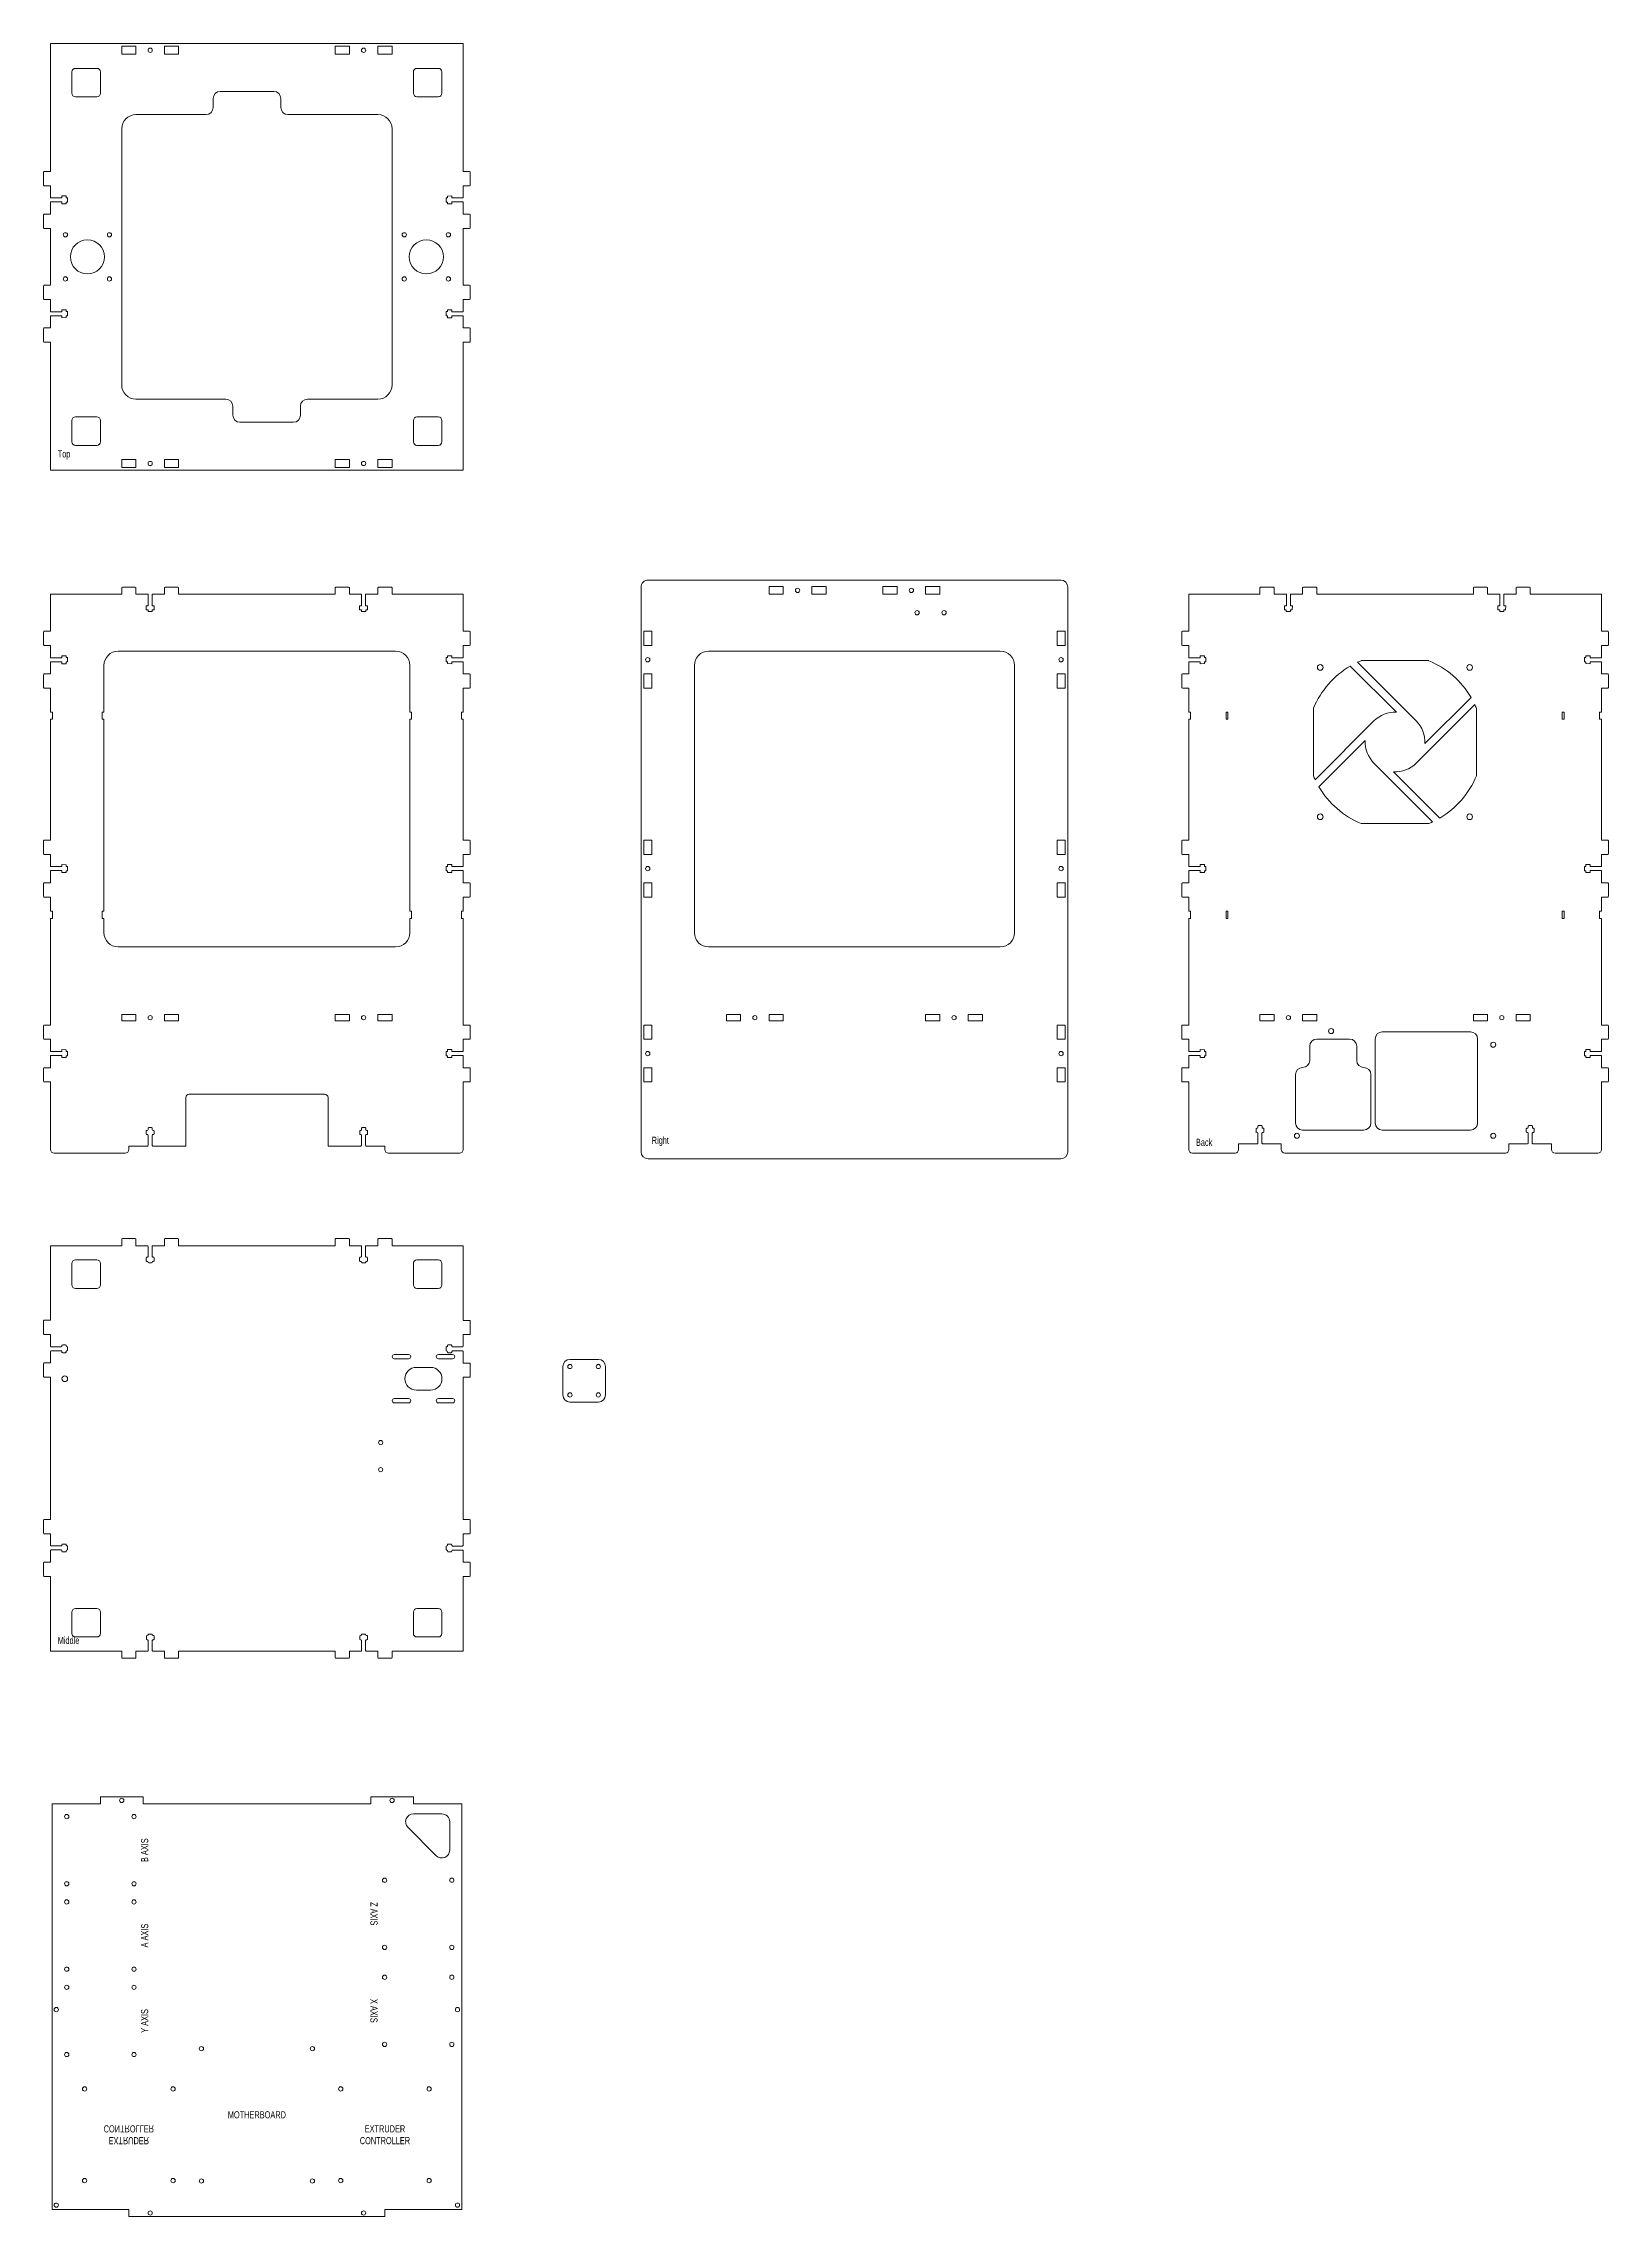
# Model space of a CAD drawing. Header units: millimetres. Extents: x -570 to 1260, y -948 to 580.
# Drawn here: x -150 to 950, y -948 to 580 of the extents above; entities that cross this region are included whole.
import ezdxf

# ---------------------------------------------------------------- set-up
doc = ezdxf.new("R2010")
doc.units = ezdxf.units.MM
doc.layers.get('0').update_dxf_attribs({"linetype": 'CONTINUOUS', "lineweight": 0, "true_color": 0x000000})
for name, color, linetype, lineweight, true_color in [('01 Front Panel', 7, 'CONTINUOUS', 0, 0x000000), ('02 Left Panel', 7, 'CONTINUOUS', 0, 0x000000), ('03 Right Panel', 7, 'CONTINUOUS', 0, 0x000000), ('04 Back Panel', 7, 'CONTINUOUS', 0, 0x000000), ('05 Top Panel', 7, 'CONTINUOUS', 0, 0x000000), ('06 Bottom Panel', 7, 'CONTINUOUS', 0, 0x000000), ('07 Middle Panel', 7, 'CONTINUOUS', 0, 0x000000), ('08 Rod Covers', 7, 'CONTINUOUS', 0, 0x000000), ('Text', 1, 'CONTINUOUS', 0, 0xff0000)]:
    doc.layers.add(name, color=color, linetype=linetype, lineweight=lineweight, true_color=true_color)
doc.styles.get("Standard").update_dxf_attribs({"font": 'txt', "width": 0.75})

msp = doc.modelspace()

# ---------------------------------------------------------------- texts
at = {"layer": 'Text', "char_height": 5, "width": 100, "attachment_point": 7}
for s, insert in [('Top', (-140, 287.5)), ('Right', (277.5, -195)), ('Back', (660, -195)), ('Middle', (-140, -545.1))]:
    msp.add_mtext(s, dxfattribs=dict(at, insert=insert))
at = {"layer": 'Text', "char_height": 5, "width": 100, "attachment_point": 2}
for s, insert, rotation in [('B\\~AXIS', (-81.4, -690), 89.9999), ('Z\\~AXIS', (84.8, -734.7), 270.0001), ('A\\~AXIS', (-81.4, -750), 90.0001), ('Y\\~AXIS', (-81.4, -810), 90.0001), ('X\\~AXIS', (84.8, -802.9), 270.0001)]:
    msp.add_mtext(s, dxfattribs=dict(at, insert=insert, rotation=rotation))

# ---------------------------------------------------------------- blocks, each defined once
blk = doc.blocks.new('tgrips-40')
for p, q in [((-20, 0), (-20, 4.5)), ((-19.5, 5), (-10.5, 5)), ((-10, 4.5), (-10, 0)), ((-10, 0), (-1.4, 0)), ((-1.4, 0), (-1.4, -8)), ((1.4, 0), (10, 0)), ((1.4, -8), (1.4, 0)), ((10, 0), (10, 4.5)), ((10.5, 5), (19.5, 5)), ((20, 4.5), (20, 0)), ((-1.4, -8), (-2.8, -8)), ((-2.8, -8), (-2.8, -11)), ((-2.8, -11), (-1.5, -11)), ((-1.5, -12), (-1.5, -11)), ((-1.5, -12), (1.5, -12)), ((2.8, -8), (1.4, -8)), ((1.5, -11), (2.7, -11)), ((1.5, -12), (1.5, -11)), ((2.8, -8), (2.7, -11))]:
    blk.add_line(p, q)
for centre, start, end in [((-19.5, 4.5), 90, 180), ((-10.5, 4.5), 0, 90), ((10.5, 4.5), 90, 180), ((19.5, 4.5), 0, 90)]:
    blk.add_arc(centre, 0.5, start, end)
blk = doc.blocks.new('tslots-40')
for p, q in [((-20, 5.5), (-20, 0)), ((-20, 5.5), (-10, 5.5)), ((-20, 0), (-10, 0)), ((-10, 0), (-10, 5.5)), ((10, 5.5), (10, 0)), ((10, 5.5), (20, 5.5)), ((10, 0), (20, 0)), ((20, 0), (20, 5.5))]:
    blk.add_line(p, q)
blk.add_circle((0, 2.75), 1.5)
blk = doc.blocks.new('NEMA 17')
for centre in [(-15.495, 15.495), (15.495, 15.495), (-15.495, -15.495), (15.495, -15.495)]:
    blk.add_circle(centre, 1.5)
blk = doc.blocks.new('Stepper Drivers')
for centre in [(-23.62, 23.62), (23.62, 23.62), (-23.62, -23.62), (23.62, -23.62)]:
    blk.add_circle(centre, 1.5)
blk = doc.blocks.new('tslots-acrylic')
for p, q in [((-10, 4.5), (-20, 4.5)), ((-20, 0), (-20, 4.5)), ((-10, 4.5), (-10, 0)), ((20, 4.5), (10, 4.5)), ((10, 0), (10, 4.5)), ((20, 0), (10, 0)), ((20, 4.5), (20, 0)), ((-10, 0), (-20, 0))]:
    blk.add_line(p, q)
blk.add_circle((0, 2.2), 1.5)
blk = doc.blocks.new('Rod Cover')
for p, q in [((-15, 10), (-15, -10)), ((-10, 15), (10, 15)), ((15, 10), (15, -10)), ((10, -15), (-10, -15))]:
    blk.add_line(p, q)
for centre, start, end in [((-10, 10), 90, 180), ((10, 10), 0, 90), ((-10, -10), 180, 270), ((10, -10), 270, 360)]:
    blk.add_arc(centre, 5, start, end)
at = {"layer": '08 Rod Covers'}
for centre in [(-10, 10), (10, 10), (-10, -10), (10, -10)]:
    blk.add_circle(centre, 1.5, dxfattribs=at)
blk = doc.blocks.new('Extruder Controller')
for centre in [(-31.075, 32.2), (31.075, 32.2), (-31.075, -32.2), (31.075, -32.2)]:
    blk.add_circle(centre, 1.5)
at = {"layer": 'Text', "insert": (0, 0), "char_height": 5, "width": 100, "attachment_point": 5}
blk.add_mtext('EXTRUDER\\PCONTROLLER', dxfattribs=at)
blk = doc.blocks.new('MotherBoard')
at = {"layer": '06 Bottom Panel'}
for centre in [(-39, 46.5), (39, 46.5), (-39, -46.5), (39, -46.5)]:
    blk.add_circle(centre, 1.5, dxfattribs=at)
at = {"layer": 'Text', "insert": (0, 0), "char_height": 5, "width": 100, "attachment_point": 5}
blk.add_mtext('MOTHERBOARD', dxfattribs=at)
blk = doc.blocks.new('tgrips-acrylic')
for p, q in [((-20, 0), (-20, 4.5)), ((-19.5, 5), (-10.5, 5)), ((-10, 4.5), (-10, 0)), ((-10, 0), (-1.9, 0)), ((1.9, 0), (10, 0)), ((10, 0), (10, 4.5)), ((10.5, 5), (19.5, 5)), ((20, 4.5), (20, 0)), ((-2.8, -8.5), (-2.8, -10.5)), ((-1.9, -8), (-2.3, -8)), ((-2.3, -11), (-2, -11)), ((-1.5, -11.5), (-1.5, -11.5)), ((-1.4, -0.5), (-1.4, -7.5)), ((-1, -12), (1, -12)), ((1.4, -7.5), (1.4, -0.5)), ((1.5, -11.5), (1.5, -11.5)), ((2.2, -8), (1.9, -8)), ((2, -11), (2.2, -11)), ((2.7, -8.5), (2.7, -10.5))]:
    blk.add_line(p, q)
for centre, start, end in [((-19.5, 4.5), 90, 180), ((-10.5, 4.5), 0, 90), ((-1.9, -0.5), 0.0051, 90), ((1.9, -0.5), 89.9811, 180), ((10.5, 4.5), 90, 180), ((19.5, 4.5), 0, 90), ((-2.3, -8.5), 90.055, 179.9104), ((-2.3, -10.5), 179.9104, 270), ((-2, -11.5), 0, 90), ((-1.9, -7.5), 270.055, 0.0051), ((-1, -11.5), 180, 270), ((1, -11.5), 270, 0), ((1.9, -7.5), 180, 269.9456), ((2, -11.5), 90, 180), ((2.2, -10.5), 270, 359.9519), ((2.2, -8.5), 359.9519, 89.9456)]:
    blk.add_arc(centre, 0.5, start, end)
blk = doc.blocks.new('Mechanical Endstop')
for centre in [(17, 13), (36, 13)]:
    blk.add_circle(centre, 1.5)

# ---------------------------------------------------------------- linework, layer by layer
at = {"layer": '01 Front Panel'}
for p, q in [((-145, 192.8), (-145, 166.8)), ((-95, 192.8), (-145, 192.8)), ((-55, 192.8), (55, 192.8)), ((95, 192.8), (145, 192.8)), ((110, 192.8), (112.2, 192.8)), ((145, 192.8), (145, 166.8)), ((-97.5, 152.8), (97.5, 152.8)), ((-107.5, 110), (-107.5, 142.8)), ((107.5, 142.8), (107.5, 110)), ((-145, 126.8), (-145, 110)), ((145, 126.8), (145, 110)), ((-145, 105), (-145, 20)), ((-107.5, -30), (-107.5, 105)), ((107.5, 105), (107.5, -30)), ((145, 105), (145, 20)), ((-145, -20), (-145, -30)), ((145, -30), (145, -20)), ((-145, -35), (-145, -110)), ((-107.5, -45), (-107.5, -35)), ((107.5, -35), (107.5, -45)), ((145, -35), (145, -35)), ((145, -110), (145, -35)), ((-97.5, -55), (97.5, -55)), ((-145, -150), (-145, -197.5)), ((145, -150), (145, -197.5)), ((-50, -161), (-50, -195)), ((-47.5, -158.5), (47.5, -158.5)), ((50, -161), (50, -195)), ((-76.5, -183.5), (-76.5, -182.5)), ((-76, -182), (-74, -182)), ((-73.5, -182.5), (-73.5, -183.5)), ((73.5, -182.5), (73.5, -183.5)), ((76, -182), (74, -182)), ((76.5, -183.5), (76.5, -182.5)), ((-90, -197.5), (-90, -195)), ((-90, -195), (-76.9, -195)), ((-77.8, -186.5), (-77.8, -184.5)), ((-77.3, -184), (-77, -184)), ((-76.9, -187), (-77.3, -187)), ((-76.4, -194.5), (-76.4, -187.5)), ((-73.6, -187.5), (-73.6, -194.5)), ((-72.8, -187), (-73.1, -187)), ((-50, -195), (-73.1, -195)), ((-73, -184), (-72.8, -184)), ((-72.3, -186.5), (-72.3, -184.5)), ((50, -195), (73.1, -195)), ((72.3, -186.5), (72.3, -184.5)), ((73, -184), (72.8, -184)), ((72.8, -187), (73.1, -187)), ((73.6, -187.5), (73.6, -194.5)), ((76.4, -194.5), (76.4, -187.5)), ((76.9, -187), (77.3, -187)), ((90, -195), (76.9, -195)), ((77.3, -184), (77, -184)), ((77.8, -186.5), (77.8, -184.5)), ((90, -197.5), (90, -195)), ((-92.5, -200), (-142.5, -200)), ((142.5, -200), (92.5, -200))]:
    msp.add_line(p, q, dxfattribs=at)
for centre, radius, start, end in [((-97.5, 142.8), 10, 90.0003, 180), ((97.5, 142.8), 10, 0, 90.0003), ((-97.5, -45), 10, 180, 270), ((97.5, -45), 10, 270, 0), ((-47.5, -161), 2.5, 90, 180.0001), ((47.5, -161), 2.5, 0.0001, 90), ((-76, -182.5), 0.5, 90, 180), ((-74, -182.5), 0.5, 360, 90), ((74, -182.5), 0.5, 90, 180), ((76, -182.5), 0.5, 360, 90), ((-142.5, -197.5), 2.5, 180.0017, 270), ((-92.5, -197.5), 2.5, 270, 360), ((-77.3, -184.5), 0.5, 90, 180.0896), ((-77.3, -186.5), 0.5, 180.0896, 269.945), ((-77, -183.5), 0.5, 270, 360), ((-76.9, -187.5), 0.5, 359.9949, 89.945), ((-76.9, -194.5), 0.5, 270, 359.9949), ((-73.1, -187.5), 0.5, 90.0544, 180), ((-73.1, -194.5), 0.5, 180, 270.0189), ((-73, -183.5), 0.5, 180, 270), ((-72.8, -184.5), 0.5, 0.0481, 90), ((-72.8, -186.5), 0.5, 270.0544, 0.0481), ((72.8, -184.5), 0.5, 90, 179.9519), ((72.8, -186.5), 0.5, 179.9519, 269.9456), ((73, -183.5), 0.5, 270, 360), ((73.1, -187.5), 0.5, 360, 89.9456), ((73.1, -194.5), 0.5, 269.9811, 360), ((76.9, -187.5), 0.5, 90.055, 180.0051), ((76.9, -194.5), 0.5, 180.0051, 270), ((77, -183.5), 0.5, 180, 270), ((77.3, -184.5), 0.5, 359.9104, 90), ((77.3, -186.5), 0.5, 270.055, 359.9104), ((92.5, -197.5), 2.5, 180, 270), ((142.5, -197.5), 2.5, 270, 0.0017)]:
    msp.add_arc(centre, radius, start, end, dxfattribs=at)
at = {"layer": '02 Left Panel'}
for p, q in [((317.5, 152.8), (522.5, 152.8)), ((-143.7, 110), (-145, 110)), ((-143.7, 105), (-143.7, 110)), ((-107.5, 110), (-108.7, 110)), ((-108.7, 110), (-108.7, 105)), ((107.5, 110), (108.7, 110)), ((108.7, 110), (108.7, 105)), ((143.7, 105), (143.7, 110)), ((143.7, 110), (145, 110)), ((656.3, 110), (655, 110)), ((656.3, 105), (656.3, 110)), ((682.5, 110), (681.3, 110)), ((681.3, 110), (681.3, 105)), ((682.5, 110), (682.5, 105)), ((917.5, 110), (918.7, 110)), ((917.5, 105), (917.5, 110)), ((918.7, 110), (918.7, 105)), ((943.7, 105), (943.7, 110)), ((943.7, 110), (945, 110)), ((-143.7, 105), (-145, 105)), ((-107.5, 105), (-108.7, 105)), ((107.5, 105), (108.7, 105)), ((143.7, 105), (145, 105)), ((656.3, 105), (655, 105)), ((682.5, 105), (681.3, 105)), ((917.5, 105), (918.7, 105)), ((943.7, 105), (945, 105)), ((-143.7, -30), (-145, -30)), ((-143.7, -35), (-143.7, -30)), ((-107.5, -30), (-108.7, -30)), ((-108.7, -30), (-108.7, -35)), ((107.5, -30), (108.7, -30)), ((108.7, -30), (108.7, -35)), ((143.7, -35), (143.7, -30)), ((143.7, -30), (145, -30)), ((656.3, -30), (655, -30)), ((656.3, -35), (656.3, -30)), ((682.5, -30), (681.3, -30)), ((681.3, -30), (681.3, -35)), ((682.5, -35), (682.5, -30)), ((917.5, -30), (918.7, -30)), ((917.5, -30), (917.5, -35)), ((918.7, -30), (918.7, -35)), ((943.7, -35), (943.7, -30)), ((943.7, -30), (945, -30)), ((-143.7, -35), (-145, -35)), ((-107.5, -35), (-108.7, -35)), ((107.5, -35), (108.7, -35)), ((143.7, -35), (145, -35)), ((656.3, -35), (655, -35)), ((682.5, -35), (681.3, -35)), ((681.3, -35), (682.5, -35)), ((917.5, -35), (918.7, -35)), ((943.7, -35), (945, -35)), ((317.5, -55), (522.5, -55))]:
    msp.add_line(p, q, dxfattribs=at)
at = {"layer": '03 Right Panel'}
for p, q in [((275, 202.8), (565, 202.8)), ((270, -199), (270, 197.8)), ((270, 189.8), (270, 189.8)), ((570, 197.8), (570, -199)), ((307.5, -45), (307.5, 142.8)), ((532.5, -45), (532.5, 142.8)), ((776.1, 146.2), (823.7, 146.2)), ((742.7, 112.7), (742.7, 65.1)), ((857.2, 112.7), (857.2, 65.1)), ((776.1, 31.7), (823.7, 31.7)), ((275, -204), (565, -204))]:
    msp.add_line(p, q, dxfattribs=at)
for centre in [(747.4, 141.4), (852.4, 141.4), (747.4, 36.4), (852.4, 36.4)]:
    msp.add_circle(centre, 2, dxfattribs=at)
for centre, radius, start, end in [((275, 197.8), 5, 90.0001, 180.0001), ((565, 197.8), 5, 0.0001, 90.0001), ((317.5, 142.8), 10, 90.0003, 180), ((522.5, 142.8), 10, 0, 90.0003), ((799.9, 88.9), 62, 120.4744, 157.4264), ((799.9, 88.9), 62, 112.5736, 115.1522), ((799.9, 88.9), 62, 30.4744, 67.4264), ((799.9, 88.9), 62, 22.5736, 25.1522), ((799.9, 88.9), 62, 202.5736, 205.1522), ((799.9, 88.9), 62, 300.4744, 337.4264), ((799.9, 88.9), 62, 210.4744, 247.4264), ((799.9, 88.9), 62, 292.5736, 295.1522), ((317.5, -45), 10, 180, 270), ((522.5, -45), 10, 270, 0), ((275, -199), 5, 180.0001, 270.0001), ((565, -199), 5, 270.0001, 0.0001)]:
    msp.add_arc(centre, radius, start, end, dxfattribs=at)
at = {"layer": '04 Back Panel'}
for p, q in [((655, 192.8), (705, 192.8)), ((655, 192.8), (655, 166.8)), ((745, 192.8), (855, 192.8)), ((895, 192.8), (945, 192.8)), ((945, 192.8), (945, 166.8)), ((801, 109.9), (768.5, 142.3)), ((814.8, 103.8), (773.6, 145)), ((655, 126.8), (655, 110)), ((945, 126.8), (945, 110)), ((814.8, 74), (856.1, 115.3)), ((821, 87.9), (853.4, 120.3)), ((655, 105), (655, 20)), ((785.1, 103.8), (743.8, 62.5)), ((945, 105), (945, 20)), ((779, 90), (746.5, 57.5)), ((785.1, 74), (826.3, 32.8)), ((798.9, 67.9), (831.4, 35.5)), ((655, -20), (655, -30)), ((945, -20), (945, -30)), ((655, -35), (655, -110)), ((945, -35), (945, -110)), ((766, -119.8), (745, -119.8)), ((768, -119.8), (766, -119.8)), ((786, -119.8), (786, -178.8)), ((853, -114.8), (791, -114.8)), ((858, -119.8), (858, -178.8)), ((740, -124.8), (740, -134.8)), ((773, -134.8), (773, -124.8)), ((655, -150), (655, -197.5)), ((730, -178.8), (730, -144.8)), ((735, -139.8), (735, -139.8)), ((778, -139.8), (778, -139.8)), ((783, -178.8), (783, -144.8)), ((945, -150), (945, -197.5)), ((702.3, -185), (702.3, -183)), ((703, -182.5), (702.8, -182.5)), ((703.5, -181), (703.5, -182)), ((706, -180.5), (704, -180.5)), ((706.5, -182), (706.5, -181)), ((707.3, -182.5), (707, -182.5)), ((707.8, -185), (707.8, -183)), ((892.2, -185), (892.2, -183)), ((892.7, -182.5), (893, -182.5)), ((893.5, -182), (893.5, -181)), ((894, -180.5), (896, -180.5)), ((896.5, -181), (896.5, -182)), ((897, -182.5), (897.2, -182.5)), ((897.7, -185), (897.7, -183)), ((703.1, -193.5), (690, -193.5)), ((690, -197.5), (690, -193.5)), ((702.7, -185.5), (703.1, -185.5)), ((703.6, -186), (703.6, -193)), ((706.4, -193), (706.4, -186)), ((706.9, -185.5), (707.3, -185.5)), ((720, -193.5), (706.9, -193.5)), ((720, -193.5), (720, -197.5)), ((735, -183.8), (778, -183.8)), ((791, -183.8), (853, -183.8)), ((880, -193.5), (893.1, -193.5)), ((880, -193.5), (880, -197.5)), ((893.1, -185.5), (892.7, -185.5)), ((893.6, -193), (893.6, -186)), ((896.4, -186), (896.4, -193)), ((897.2, -185.5), (896.9, -185.5)), ((896.9, -193.5), (910, -193.5)), ((910, -197.5), (910, -193.5)), ((687.5, -200), (657.5, -200)), ((877.5, -200), (722.5, -200)), ((942.5, -200), (912.5, -200))]:
    msp.add_line(p, q, dxfattribs=at)
for centre in [(755, -114.2), (869, -123.8), (731, -187.8), (869, -187.8)]:
    msp.add_circle(centre, 1.75, dxfattribs=at)
for centre, radius, start, end in [((799.9, 88.9), 21, 87.2334, 135), ((799.9, 88.9), 21.1, 357.3771, 45), ((799.9, 88.9), 20.9, 177.0743, 225), ((799.9, 88.9), 21, 267.2188, 315), ((745, -124.8), 5, 90, 180), ((768, -124.8), 5, 360, 90), ((791, -119.8), 5, 90, 180), ((853, -119.8), 5, 360, 90), ((735, -134.8), 5, 270, 360), ((778, -134.8), 5, 180, 270), ((735, -144.8), 5, 90, 180), ((778, -144.8), 5, 360, 90), ((702.8, -183), 0.5, 90, 179.9519), ((703, -182), 0.5, 270, 0), ((704, -181), 0.5, 90, 180), ((706, -181), 0.5, 0, 90), ((707, -182), 0.5, 180, 270), ((707.3, -183), 0.5, 359.9104, 90), ((735, -178.8), 5, 180, 270), ((778, -178.8), 5, 270, 360), ((791, -178.8), 5, 180, 270), ((853, -178.8), 5, 270, 360), ((892.7, -183), 0.5, 90, 180.0896), ((893, -182), 0.5, 270, 0), ((894, -181), 0.5, 90, 180), ((896, -181), 0.5, 0, 90), ((897, -182), 0.5, 180, 270), ((897.2, -183), 0.5, 0.0481, 90), ((657.5, -197.5), 2.5, 180, 270), ((687.5, -197.5), 2.5, 270, 0), ((702.7, -185), 0.5, 179.9519, 269.9456), ((703.1, -186), 0.5, 0, 89.9456), ((703.1, -193), 0.5, 269.9811, 0), ((706.9, -186), 0.5, 90.055, 180.0051), ((706.9, -193), 0.5, 180.0051, 270), ((707.3, -185), 0.5, 270.055, 359.9104), ((722.5, -197.5), 2.5, 180, 270), ((877.5, -197.5), 2.5, 270, 0), ((892.7, -185), 0.5, 180.0896, 269.945), ((893.1, -186), 0.5, 359.9949, 89.945), ((893.1, -193), 0.5, 270, 359.9949), ((896.9, -186), 0.5, 90.0544, 180), ((896.9, -193), 0.5, 180, 270.0189), ((897.2, -185), 0.5, 270.0544, 0.0481), ((912.5, -197.5), 2.5, 180, 270), ((942.5, -197.5), 2.5, 270, 360)]:
    msp.add_arc(centre, radius, start, end, dxfattribs=at)
at = {"layer": '05 Top Panel'}
for p, q in [((145, 580), (-145, 580)), ((-145, 490), (-145, 580)), ((145, 490), (145, 580)), ((-130, 560), (-130, 545)), ((-112.5, 562.5), (-127.5, 562.5)), ((-110, 545), (-110, 560)), ((110, 545), (110, 560)), ((112.5, 562.5), (127.5, 562.5)), ((130, 560), (130, 545)), ((-127.5, 542.5), (-112.5, 542.5)), ((-30.7, 535), (-30.7, 541.3)), ((11.8, 546.3), (-25.7, 546.3)), ((16.8, 535), (16.8, 541.3)), ((127.5, 542.5), (112.5, 542.5)), ((-95, 520.2), (-95, 340)), ((-35.7, 530), (-85, 530)), ((85, 530), (21.8, 530)), ((95, 340), (95, 520)), ((-145, 450), (-145, 410)), ((145, 450), (145, 410)), ((-145, 370), (-145, 280)), ((145, 370), (145, 280)), ((-85, 330), (-21.9, 330)), ((-16.9, 325), (-16.9, 318.7)), ((30.6, 325), (30.6, 318.7)), ((35.6, 330), (85, 330)), ((-130, 300), (-130, 315)), ((-127.5, 317.5), (-112.5, 317.5)), ((-110, 315), (-110, 300)), ((-11.9, 313.7), (25.6, 313.7)), ((110, 315), (110, 300)), ((127.5, 317.5), (112.5, 317.5)), ((130, 300), (130, 315)), ((-112.5, 297.5), (-127.5, 297.5)), ((112.5, 297.5), (127.5, 297.5)), ((-145, 280), (145, 280)), ((-130, -277.6), (-130, -292.6)), ((-112.5, -275.1), (-127.5, -275.1)), ((-110, -292.6), (-110, -277.6)), ((110, -292.6), (110, -277.6)), ((112.5, -275.1), (127.5, -275.1)), ((130, -277.6), (130, -292.6)), ((-127.5, -295.1), (-112.5, -295.1)), ((127.5, -295.1), (112.5, -295.1)), ((-130, -537.6), (-130, -522.6)), ((-127.5, -520.1), (-112.5, -520.1)), ((-110, -522.6), (-110, -537.6)), ((110, -522.6), (110, -537.6)), ((127.5, -520.1), (112.5, -520.1)), ((130, -537.6), (130, -522.6)), ((-112.5, -540.1), (-127.5, -540.1)), ((112.5, -540.1), (127.5, -540.1))]:
    msp.add_line(p, q, dxfattribs=at)
for centre in [(-119.1, 430), (119.1, 430)]:
    msp.add_circle(centre, 12, dxfattribs=at)
for centre, radius, start, end in [((-127.5, 560), 2.5, 90.0001, 180.0001), ((-112.5, 560), 2.5, 0.0001, 90.0001), ((112.5, 560), 2.5, 89.9999, 179.9999), ((127.5, 560), 2.5, 359.9999, 89.9999), ((-127.5, 545), 2.5, 180.0001, 270.0001), ((-112.5, 545), 2.5, 270.0001, 0.0001), ((-35.7, 535), 5, 270, 0), ((-25.7, 541.3), 5, 90, 180), ((11.8, 541.3), 5, 0, 90), ((21.8, 535), 5, 180, 270), ((112.5, 545), 2.5, 179.9999, 269.9999), ((127.5, 545), 2.5, 269.9999, 359.9999), ((-85, 520), 10, 90, 179.9998), ((85, 520), 10, 360, 90), ((-85, 340), 10, 179.9998, 270), ((85, 340), 10, 270, 360), ((-21.9, 325), 5, 0, 90), ((35.6, 325), 5, 90, 180), ((-127.5, 315), 2.5, 89.9998, 179.9998), ((-112.5, 315), 2.5, 359.9998, 89.9998), ((-11.9, 318.7), 5, 180, 270), ((25.6, 318.7), 5, 270, 0), ((112.5, 315), 2.5, 90, 180), ((127.5, 315), 2.5, 360, 90), ((-127.5, 300), 2.5, 179.9998, 269.9998), ((-112.5, 300), 2.5, 269.9998, 359.9998), ((112.5, 300), 2.5, 180, 270), ((127.5, 300), 2.5, 270, 360), ((-127.5, -277.6), 2.5, 90.0001, 180.0001), ((-112.5, -277.6), 2.5, 0.0001, 90.0001), ((112.5, -277.6), 2.5, 89.9999, 179.9999), ((127.5, -277.6), 2.5, 359.9999, 89.9999), ((-127.5, -292.6), 2.5, 180.0001, 270.0001), ((-112.5, -292.6), 2.5, 270.0001, 0.0001), ((112.5, -292.6), 2.5, 179.9999, 269.9999), ((127.5, -292.6), 2.5, 269.9999, 359.9999), ((-127.5, -522.6), 2.5, 90.0184, 180.0184), ((-112.5, -522.6), 2.5, 0.0184, 90.0184), ((112.5, -522.6), 2.5, 89.9816, 179.9816), ((127.5, -522.6), 2.5, 359.9816, 89.9816), ((-127.5, -537.6), 2.5, 180.0184, 270.0184), ((-112.5, -537.6), 2.5, 270.0184, 0.0184), ((112.5, -537.6), 2.5, 179.9816, 269.9816), ((127.5, -537.6), 2.5, 269.9816, 359.9816)]:
    msp.add_arc(centre, radius, start, end, dxfattribs=at)
at = {"layer": '06 Bottom Panel'}
for p, q in [((-110, -657.5), (-110, -652.5)), ((-80, -652.5), (-110, -652.5)), ((-80, -657.5), (-80, -652.5)), ((80, -657.5), (80, -652.5)), ((110, -652.5), (80, -652.5)), ((110, -657.5), (110, -652.5)), ((-144, -657.5), (-110, -657.5)), ((-144, -657.5), (-144, -942.5)), ((-80, -657.5), (80, -657.5)), ((110, -657.5), (144, -657.5)), ((130, -664.5), (110, -664.5)), ((135.5, -690), (135.5, -670)), ((144, -942.5), (144, -657.5)), ((106.1, -673.9), (126.1, -693.9)), ((-144, -942.5), (-90, -942.5)), ((-90, -942.5), (-90, -947.5)), ((90, -942.5), (90, -947.5)), ((90, -942.5), (144, -942.5)), ((-90, -947.5), (-60, -947.5)), ((-60, -947.5), (60, -947.5)), ((60, -947.5), (90, -947.5))]:
    msp.add_line(p, q, dxfattribs=at)
for centre in [(-95, -655), (95, -655), (-141, -802), (141, -802), (-141, -939.5), (-75, -945), (75, -945), (141, -939.5)]:
    msp.add_circle(centre, 1.5, dxfattribs=at)
for centre, start, end in [((110, -670), 90.0001, 225.0001), ((130, -670), 0.0001, 90.0001), ((130, -690), 225.0001, 0.0001)]:
    msp.add_arc(centre, 5.5, start, end, dxfattribs=at)
at = {"layer": '07 Middle Panel'}
for p, q in [((-95, -265.1), (-145, -265.1)), ((-145, -317.5), (-145, -265.1)), ((55, -265.1), (-55, -265.1)), ((95, -265.1), (145, -265.1)), ((145, -265.1), (145, -317.5)), ((106.6, -341.6), (96.6, -341.6)), ((96.6, -344.6), (106.6, -344.6)), ((122.1, -350.6), (112.1, -350.6)), ((137.6, -341.6), (127.6, -341.6)), ((137.6, -344.6), (127.6, -344.6)), ((-145, -457.5), (-145, -357.5)), ((112.1, -366.6), (122.1, -366.6)), ((145, -457.6), (145, -357.5)), ((106.6, -372.6), (96.6, -372.6)), ((96.6, -375.6), (106.6, -375.6)), ((137.6, -372.6), (127.6, -372.6)), ((127.6, -375.6), (137.6, -375.6)), ((-145, -497.5), (-145, -550.1)), ((145, -497.6), (145, -550.1)), ((-95, -550.1), (-145, -550.1)), ((55, -550.1), (-55, -550.1)), ((95, -550.1), (145, -550.1))]:
    msp.add_line(p, q, dxfattribs=at)
msp.add_circle((-135, -358.6), 2, dxfattribs=at)
for centre, radius, start, end in [((96.6, -343.1), 1.5, 90, 270), ((112.1, -358.6), 8, 90, 270), ((106.6, -343.1), 1.5, 270, 90), ((122.1, -358.6), 8, 270, 90), ((127.6, -343.1), 1.5, 90, 270), ((137.6, -343.1), 1.5, 270, 90), ((96.6, -374.1), 1.5, 90, 270), ((106.6, -374.1), 1.5, 270, 90), ((127.6, -374.1), 1.5, 90, 270), ((137.6, -374.1), 1.5, 270, 90)]:
    msp.add_arc(centre, radius, start, end, dxfattribs=at)

# ---------------------------------------------------------------- block references
at = {"layer": '01 Front Panel'}
for name, p in [('tgrips-40', (-75, 192.8)), ('tgrips-40', (75, 192.8)), ('tslots-acrylic', (-75, -107)), ('tslots-acrylic', (75, -107)), ('tslots-acrylic', (350, -107)), ('tslots-acrylic', (490, -107)), ('tslots-acrylic', (725, -107)), ('tslots-acrylic', (875, -107))]:
    msp.add_blockref(name, p, dxfattribs=at)
for p, rotation in [((-145, 146.8), 90), ((145, 146.8), -90), ((-145, 0), 90), ((145, 0), -90), ((-145, -130), 90), ((145, -130), -90)]:
    msp.add_blockref('tgrips-40', p, dxfattribs=dict(at, rotation=rotation))
at = {"layer": '03 Right Panel', "yscale": -1}
for p, rotation in [((380, 192.8), 180.00014505109212), ((460, 192.8), 180.00014505109212), ((277.5, 146.8), 270.00014505123005), ((562.5, 146.8), 90.00014505123006), ((277.5, 0), 270.00014505123005), ((562.5, 0), 90.00014505123006), ((277.5, -130), 270.00014505123005), ((562.5, -130), 90.00014505123006)]:
    msp.add_blockref('tslots-40', p, dxfattribs=dict(at, rotation=rotation))
at = {"layer": '03 Right Panel', "rotation": 180}
msp.add_blockref('Mechanical Endstop', (500, 192.8), dxfattribs=at)
at = {"layer": '04 Back Panel'}
for p in [(725, 192.8), (875, 192.8)]:
    msp.add_blockref('tgrips-40', p, dxfattribs=at)
at = {"layer": '04 Back Panel', "yscale": -1, "rotation": 270}
for p in [(655, 146.8), (655, 0)]:
    msp.add_blockref('tgrips-40', p, dxfattribs=at)
at = {"layer": '04 Back Panel'}
for p, rotation in [((945, 146.8), 270), ((945, 0), 270), ((655, -130), 90), ((945, -130), -90)]:
    msp.add_blockref('tgrips-40', p, dxfattribs=dict(at, rotation=rotation))
at = {"layer": '05 Top Panel', "yscale": -1}
for name, p, rotation in [('tslots-40', (-75, 572.5), 180), ('tslots-40', (75, 572.5), 180), ('tgrips-40', (-145, 470), 270), ('tgrips-40', (145, 470), 89.99999999999999), ('NEMA 17', (119.1, 430), 89.99999999999999), ('tgrips-40', (-145, 390), 270), ('tgrips-40', (145, 390), 89.99999999999999), ('tslots-40', (-75, 287.5), 360), ('tslots-40', (75, 287.5), 360)]:
    msp.add_blockref(name, p, dxfattribs=dict(at, rotation=rotation))
at = {"layer": '05 Top Panel', "rotation": 90.00000000000001}
msp.add_blockref('NEMA 17', (-119.1, 430), dxfattribs=at)
at = {"layer": '06 Bottom Panel', "yscale": -1}
for name, p, rotation in [('Stepper Drivers', (-110, -690), 90.00014505122996), ('Stepper Drivers', (113.4, -734.7), 90.00014505122996), ('Stepper Drivers', (-110, -750), 90.00014505122996), ('Stepper Drivers', (113.4, -802.9), 90.00014505122996), ('Stepper Drivers', (-110, -810), 90.00014505122996), ('Extruder Controller', (-90, -890), 0.0107513576398293)]:
    msp.add_blockref(name, p, dxfattribs=dict(at, rotation=rotation))
at = {"layer": '06 Bottom Panel'}
for name, p in [('MotherBoard', (0, -876)), ('Extruder Controller', (90, -890))]:
    msp.add_blockref(name, p, dxfattribs=at)
at = {"layer": '07 Middle Panel'}
for p in [(-75, -265.1), (75, -265.1)]:
    msp.add_blockref('tgrips-acrylic', p, dxfattribs=at)
for name, p, rotation in [('tgrips-acrylic', (-145, -337.5), 90), ('tgrips-acrylic', (145, -337.6), -90), ('Mechanical Endstop', (100, -439.5), 89.99999999999994), ('tgrips-acrylic', (-145, -477.5), 90), ('tgrips-acrylic', (145, -477.6), -90), ('tgrips-acrylic', (-75, -550.1), 180), ('tgrips-acrylic', (75, -550.1), 180)]:
    msp.add_blockref(name, p, dxfattribs=dict(at, rotation=rotation))
at = {"layer": '08 Rod Covers', "yscale": -1, "rotation": 90.00014505123006}
msp.add_blockref('Rod Cover', (230, -360), dxfattribs=at)

msp.set_redraw_order([(e.dxf.handle, doc.entitydb.next_handle()) for e in msp.query("TEXT MTEXT ATTDEF DIMENSION ARC_DIMENSION")])  # texts and dimensions are drawn at this point

doc.saveas('drawing.dxf')
